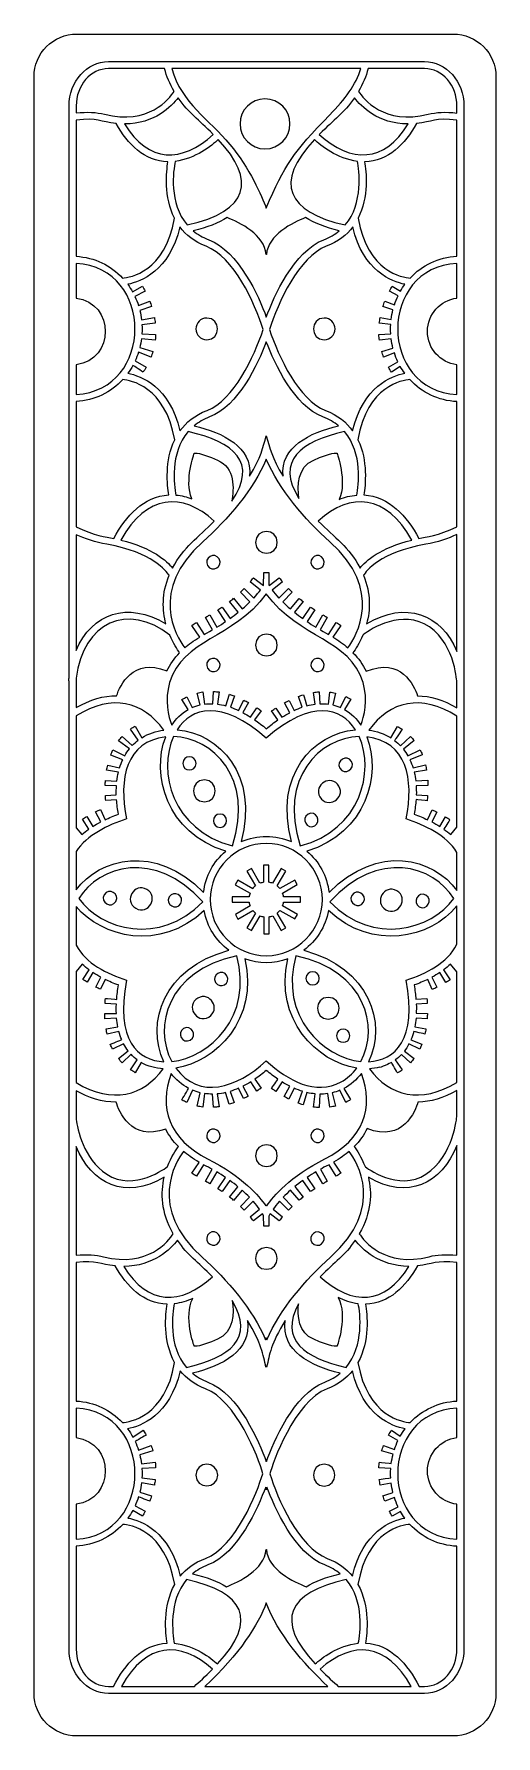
# Model space of a CAD drawing. Header units: inches. Extents: x 187 to 318, y 12 to 494.
import ezdxf

# ---------------------------------------------------------------- set-up
doc = ezdxf.new("R2010")
doc.units = ezdxf.units.IN
doc.header["$MEASUREMENT"] = 0
doc.layers.add('_U+0421_U+043B_U+043E_U+0439 1', color=7, linetype='Continuous')

msp = doc.modelspace()

# ---------------------------------------------------------------- linework, layer by layer
at = {"layer": '_U+0421_U+043B_U+043E_U+0439 1', "color": 1, "lineweight": 9, "true_color": 0xff0000}
for points, knots in [([(305.48, 494.03), (305.48, 494.03), (198.69, 494.03), (198.69, 494.03), (191.99, 494.03), (186.56, 488.6), (186.56, 481.91), (186.56, 481.91), (186.56, 23.76), (186.56, 23.76), (186.56, 17.06), (191.99, 11.63), (198.69, 11.63), (198.69, 11.63), (305.48, 11.63), (305.48, 11.63), (312.17, 11.63), (317.6, 17.06), (317.6, 23.76), (317.6, 23.76), (317.6, 481.91), (317.6, 481.91), (317.6, 488.6), (312.17, 494.03), (305.48, 494.03)], [0, 0, 0, 0, 1, 1, 1, 2, 2, 2, 3, 3, 3, 4, 4, 4, 5, 5, 5, 6, 6, 6, 7, 7, 7, 8, 8, 8, 8]), ([(252.08, 461.47), (248.17, 461.47), (245, 464.64), (245, 468.56), (245, 472.47), (248.17, 475.64), (252.08, 475.64), (256, 475.64), (259.17, 472.47), (259.17, 468.56), (259.17, 464.64), (256, 461.47), (252.08, 461.47)], [0, 0, 0, 0, 1, 1, 1, 2, 2, 2, 3, 3, 3, 4, 4, 4, 4])]:
    msp.add_open_spline(points, degree=3, knots=knots, dxfattribs=at)
at = {"layer": '_U+0421_U+043B_U+043E_U+0439 1', "color": 7, "lineweight": 9, "true_color": 0xffffff}
for points, knots in [([(297.34, 486.24), (297.34, 486.24), (207.7, 486.24), (207.7, 486.24), (201.54, 486.24), (196.52, 480.59), (196.52, 473.66), (196.52, 297.94), (196.56, 312.92), (196.44, 310.72), (196.44, 310.72), (196.52, 310.72), (196.52, 310.72), (196.52, 310.72), (196.52, 36.26), (196.52, 36.26), (196.52, 29.32), (201.54, 23.68), (207.7, 23.68), (207.7, 23.68), (297.34, 23.68), (297.34, 23.68), (303.51, 23.68), (308.52, 29.33), (308.52, 36.26), (308.52, 36.26), (308.52, 473.66), (308.52, 473.66), (308.52, 480.59), (303.51, 486.24), (297.34, 486.24)], [0, 0, 0, 0, 1, 1, 1, 2, 2, 2, 3, 3, 3, 4, 4, 4, 5, 5, 5, 6, 6, 6, 7, 7, 7, 8, 8, 8, 9, 9, 9, 10, 10, 10, 10]), ([(198.52, 473.66), (198.52, 479.49), (202.64, 484.23), (207.7, 484.23), (207.7, 484.23), (223.62, 484.23), (223.62, 484.23), (224.15, 482.03), (225.05, 479.88), (226.3, 477.77), (224.99, 475.75), (219.07, 468.12), (206.53, 471.28), (204.36, 471.87), (201.67, 472), (198.52, 471.67), (198.52, 471.67), (198.52, 473.66), (198.52, 473.66)], [0, 0, 0, 0, 1, 1, 1, 2, 2, 2, 3, 3, 3, 4, 4, 4, 5, 5, 5, 6, 6, 6, 6]), ([(279.22, 484.23), (278.01, 479.67), (274.74, 475.6), (270.43, 471.12), (260.12, 460.42), (257.59, 456.95), (252.46, 444.71), (251.08, 447.98), (247.74, 456.21), (242.08, 462.71), (236.33, 469.89), (228.32, 474.38), (225.69, 484.23), (225.69, 484.23), (279.22, 484.23), (279.22, 484.23)], [0, 0, 0, 0, 1, 1, 1, 2, 2, 2, 3, 3, 3, 4, 4, 4, 5, 5, 5, 5]), ([(306.52, 471.65), (303.31, 472), (300.58, 471.88), (298.4, 471.28), (285.84, 468.12), (279.93, 475.75), (278.61, 477.77), (279.86, 479.87), (280.77, 482.03), (281.3, 484.23), (281.3, 484.23), (297.34, 484.23), (297.34, 484.23), (302.41, 484.23), (306.52, 479.49), (306.52, 473.66), (306.52, 473.66), (306.52, 471.65), (306.52, 471.65), (306.52, 471.65), (306.52, 471.65), (306.52, 471.65)], [0, 0, 0, 0, 1, 1, 1, 2, 2, 2, 3, 3, 3, 4, 4, 4, 5, 5, 5, 6, 6, 6, 7, 7, 7, 7]), ([(212.24, 468.54), (220.77, 468.55), (225.61, 473.55), (227.45, 475.98), (230.64, 471.41), (233.06, 469.99), (237.42, 465.57), (228.49, 457.45), (219.01, 457.42), (212.24, 468.54)], [0, 0, 0, 0, 1, 1, 1, 2, 2, 2, 3, 3, 3, 3]), ([(267.49, 465.57), (271.87, 470), (274.27, 471.41), (277.46, 475.97), (279.3, 473.55), (284.14, 468.56), (292.67, 468.54), (285.95, 457.5), (276.49, 457.38), (267.49, 465.57)], [0, 0, 0, 0, 1, 1, 1, 2, 2, 2, 3, 3, 3, 3]), ([(198.52, 469.66), (204.66, 470.35), (205.35, 469.13), (209.85, 468.67), (213.13, 462.8), (217.84, 457.97), (224.56, 457.83), (224.09, 455.01), (223.35, 447.85), (226.42, 441.81), (223.73, 426.53), (213.73, 425.03), (211.69, 424.88), (208.35, 428.48), (203.73, 430.75), (198.52, 431.03), (198.52, 431.03), (198.52, 469.66), (198.52, 469.66), (198.52, 469.66), (198.52, 469.66), (198.52, 469.66)], [0, 0, 0, 0, 1, 1, 1, 2, 2, 2, 3, 3, 3, 4, 4, 4, 5, 5, 5, 6, 6, 6, 7, 7, 7, 7]), ([(306.52, 431.04), (301.26, 430.79), (296.6, 428.51), (293.23, 424.88), (291.18, 425.03), (281.18, 426.54), (278.49, 441.81), (281.56, 447.85), (280.82, 455.01), (280.35, 457.83), (287.08, 457.97), (291.78, 462.81), (295.06, 468.67), (299.64, 469.14), (300.23, 470.37), (306.52, 469.64), (306.52, 469.64), (306.52, 431.04), (306.52, 431.04)], [0, 0, 0, 0, 1, 1, 1, 2, 2, 2, 3, 3, 3, 4, 4, 4, 5, 5, 5, 6, 6, 6, 6]), ([(226.6, 457.94), (232.32, 458.64), (237.04, 462.48), (238.81, 464.12), (249.65, 452.62), (247.61, 443.78), (230.04, 439.91), (224.73, 446.06), (226.09, 455.39), (226.6, 457.94)], [0, 0, 0, 0, 1, 1, 1, 2, 2, 2, 3, 3, 3, 3]), ([(274.83, 439.92), (258.28, 443.58), (254.6, 451.91), (266.1, 464.12), (267.88, 462.48), (272.59, 458.64), (278.31, 457.94), (278.78, 455.44), (280.08, 446.08), (274.83, 439.92)], [0, 0, 0, 0, 1, 1, 1, 2, 2, 2, 3, 3, 3, 3]), ([(215.25, 401.38), (215.61, 402.17), (215.93, 402.99), (216.2, 403.83), (216.2, 403.83), (219.76, 402.49), (219.76, 402.49), (219.96, 403.01), (220.09, 403.38), (220.29, 404.05), (220.29, 404.05), (216.57, 405.17), (216.57, 405.17), (216.77, 405.99), (216.92, 406.83), (217.03, 407.68), (217.03, 407.68), (220.94, 407.24), (220.94, 407.24), (221.01, 407.84), (221.04, 408.18), (221.07, 408.88), (221.07, 408.88), (217.15, 409.06), (217.15, 409.06), (217.25, 410.64), (217.23, 410.4), (217.16, 411.65), (217.16, 411.65), (220.95, 412.11), (220.95, 412.11), (220.87, 412.8), (220.82, 413.1), (220.71, 413.72), (220.71, 413.72), (217.05, 413.06), (217.05, 413.06), (216.95, 413.96), (216.78, 414.84), (216.58, 415.69), (216.58, 415.69), (219.93, 416.79), (219.93, 416.79), (219.74, 417.35), (219.63, 417.67), (219.39, 418.3), (219.39, 418.3), (216.2, 417.08), (216.2, 417.08), (215.92, 417.96), (215.58, 418.81), (215.2, 419.64), (215.2, 419.64), (218.1, 421.15), (218.1, 421.15), (217.84, 421.65), (217.65, 422), (217.33, 422.55), (217.33, 422.55), (214.54, 420.93), (214.54, 420.93), (214.12, 421.69), (213.66, 422.41), (213.15, 423.09), (216.82, 423.81), (224.96, 426.82), (227.95, 439.35), (229.65, 437.09), (232.05, 435.14), (235.43, 433.86), (243.13, 430.94), (249.22, 417.85), (251.57, 410.24), (248.99, 402.6), (243.27, 390.24), (235.67, 387.36), (232.14, 386.02), (229.68, 383.96), (227.97, 381.58), (225.02, 394.18), (216.87, 397.18), (213.21, 397.88), (213.72, 398.59), (214.19, 399.33), (214.62, 400.11), (214.78, 400), (217.34, 398.3), (217.51, 398.19), (217.88, 398.75), (218.03, 398.99), (218.37, 399.57), (218.37, 399.57), (215.25, 401.38), (215.25, 401.38)], [0, 0, 0, 0, 1, 1, 1, 2, 2, 2, 3, 3, 3, 4, 4, 4, 5, 5, 5, 6, 6, 6, 7, 7, 7, 8, 8, 8, 9, 9, 9, 10, 10, 10, 11, 11, 11, 12, 12, 12, 13, 13, 13, 14, 14, 14, 15, 15, 15, 16, 16, 16, 17, 17, 17, 18, 18, 18, 19, 19, 19, 20, 20, 20, 21, 21, 21, 22, 22, 22, 23, 23, 23, 24, 24, 24, 25, 25, 25, 26, 26, 26, 27, 27, 27, 28, 28, 28, 29, 29, 29, 30, 30, 30, 31, 31, 31, 31]), ([(236.14, 435.73), (234.4, 436.39), (232.95, 437.25), (231.74, 438.24), (235.69, 439.21), (238.9, 440.46), (241.37, 441.99), (244.97, 440.57), (251.92, 437.12), (252.43, 431.57), (252.43, 431.57), (252.47, 431.57), (252.47, 431.57), (252.98, 437.12), (259.94, 440.57), (263.54, 441.99), (266.01, 440.47), (269.21, 439.21), (273.15, 438.25), (271.95, 437.25), (270.51, 436.39), (268.77, 435.73), (260.25, 432.5), (254.6, 419.57), (252.46, 413.82), (250.31, 419.57), (244.66, 432.5), (236.14, 435.73)], [0, 0, 0, 0, 1, 1, 1, 2, 2, 2, 3, 3, 3, 4, 4, 4, 5, 5, 5, 6, 6, 6, 7, 7, 7, 8, 8, 8, 9, 9, 9, 9]), ([(289.82, 419.87), (289.42, 419.03), (289.07, 418.16), (288.78, 417.26), (288.78, 417.26), (286.07, 418.3), (286.07, 418.3), (285.88, 417.79), (285.7, 417.31), (285.53, 416.79), (285.53, 416.79), (288.38, 415.86), (288.38, 415.86), (288.16, 414.98), (287.99, 414.08), (287.88, 413.15), (287.88, 413.15), (284.75, 413.71), (284.75, 413.71), (284.63, 413.05), (284.58, 412.66), (284.51, 412.1), (284.51, 412.1), (287.76, 411.72), (287.76, 411.72), (287.69, 410.47), (287.66, 410.63), (287.76, 409.03), (287.76, 409.03), (284.39, 408.88), (284.39, 408.88), (284.43, 408.09), (284.45, 407.85), (284.52, 407.24), (284.52, 407.24), (287.9, 407.62), (287.9, 407.62), (288.01, 406.73), (288.17, 405.86), (288.39, 405.01), (288.39, 405.01), (285.18, 404.05), (285.18, 404.05), (285.34, 403.49), (285.5, 403.01), (285.7, 402.49), (285.7, 402.49), (288.78, 403.64), (288.78, 403.64), (289.06, 402.78), (289.39, 401.94), (289.78, 401.13), (289.78, 401.13), (287.09, 399.57), (287.09, 399.57), (287.38, 399.08), (287.55, 398.8), (287.96, 398.18), (287.96, 398.18), (290.45, 399.84), (290.45, 399.84), (290.83, 399.16), (291.25, 398.51), (291.71, 397.88), (288.04, 397.17), (279.9, 394.18), (276.94, 381.58), (275.23, 383.96), (272.77, 386.02), (269.24, 387.36), (261.63, 390.24), (255.91, 402.63), (253.34, 410.24), (255.71, 417.9), (261.8, 430.95), (269.48, 433.86), (272.86, 435.14), (275.27, 437.09), (276.96, 439.34), (279.95, 426.82), (288.09, 423.81), (291.76, 423.09), (291.31, 422.48), (290.89, 421.84), (290.51, 421.17), (290.51, 421.17), (288.12, 422.55), (288.12, 422.55), (287.84, 422.06), (287.67, 421.76), (287.36, 421.15), (287.36, 421.15), (289.82, 419.87), (289.82, 419.87)], [0, 0, 0, 0, 1, 1, 1, 2, 2, 2, 3, 3, 3, 4, 4, 4, 5, 5, 5, 6, 6, 6, 7, 7, 7, 8, 8, 8, 9, 9, 9, 10, 10, 10, 11, 11, 11, 12, 12, 12, 13, 13, 13, 14, 14, 14, 15, 15, 15, 16, 16, 16, 17, 17, 17, 18, 18, 18, 19, 19, 19, 20, 20, 20, 21, 21, 21, 22, 22, 22, 23, 23, 23, 24, 24, 24, 25, 25, 25, 26, 26, 26, 27, 27, 27, 28, 28, 28, 29, 29, 29, 30, 30, 30, 31, 31, 31, 31]), ([(198.52, 400.28), (209.54, 401.7), (209.53, 417.76), (198.52, 419.18), (198.52, 419.18), (198.52, 429.03), (198.52, 429.03), (220.77, 427.75), (220.73, 393.14), (198.52, 391.86), (198.52, 391.86), (198.52, 400.28), (198.52, 400.28)], [0, 0, 0, 0, 1, 1, 1, 2, 2, 2, 3, 3, 3, 4, 4, 4, 4]), ([(306.52, 419.19), (301.81, 418.6), (298.16, 414.6), (298.16, 409.73), (298.16, 404.86), (301.81, 400.85), (306.52, 400.27), (306.52, 400.27), (306.52, 391.85), (306.52, 391.85), (284.14, 392.99), (284.12, 427.91), (306.52, 429.04), (306.52, 429.04), (306.52, 419.19), (306.52, 419.19)], [0, 0, 0, 0, 1, 1, 1, 2, 2, 2, 3, 3, 3, 4, 4, 4, 5, 5, 5, 5]), ([(232.47, 410.45), (232.47, 412.15), (233.85, 413.54), (235.56, 413.54), (239.65, 413.54), (239.65, 407.35), (235.56, 407.35), (233.85, 407.35), (232.47, 408.74), (232.47, 410.45)], [0, 0, 0, 0, 1, 1, 1, 2, 2, 2, 3, 3, 3, 3]), ([(271.96, 410.45), (271.96, 408.74), (270.58, 407.35), (268.87, 407.35), (264.77, 407.35), (264.78, 413.54), (268.87, 413.54), (270.58, 413.54), (271.96, 412.16), (271.96, 410.45)], [0, 0, 0, 0, 1, 1, 1, 2, 2, 2, 3, 3, 3, 3]), ([(257.21, 368.67), (254.01, 373.99), (253.45, 376.69), (252.46, 380.15), (251.53, 376.94), (250.98, 374.12), (247.7, 368.67), (248.56, 377.01), (240.14, 381.02), (232, 383), (233.2, 383.98), (234.65, 384.83), (236.38, 385.49), (244.53, 388.58), (250.05, 400.48), (252.46, 406.78), (254.87, 400.48), (260.38, 388.58), (268.53, 385.49), (270.27, 384.83), (271.71, 383.98), (272.91, 383), (264.77, 381.02), (256.36, 377.01), (257.21, 368.67)], [0, 0, 0, 0, 1, 1, 1, 2, 2, 2, 3, 3, 3, 4, 4, 4, 5, 5, 5, 6, 6, 6, 7, 7, 7, 8, 8, 8, 8]), ([(198.52, 389.86), (203.76, 390.14), (208.4, 392.45), (211.74, 396.08), (213.76, 395.92), (223.84, 394.33), (226.46, 379.02), (223.62, 373.07), (224.34, 366.15), (224.8, 363.39), (217.64, 363.01), (212.64, 357.41), (209.17, 351.07), (206.87, 351.54), (203.84, 351.79), (198.52, 354.31), (198.52, 354.31), (198.52, 389.86), (198.52, 389.86), (198.52, 389.86), (198.52, 389.86), (198.52, 389.86)], [0, 0, 0, 0, 1, 1, 1, 2, 2, 2, 3, 3, 3, 4, 4, 4, 5, 5, 5, 6, 6, 6, 7, 7, 7, 7]), ([(306.52, 354.37), (301.06, 351.76), (297.82, 351.5), (295.74, 351.07), (292.3, 357.35), (287.3, 363.01), (280.12, 363.39), (280.57, 366.15), (281.3, 373.07), (278.45, 379.02), (281.09, 394.48), (291.11, 395.95), (293.17, 396.08), (296.54, 392.42), (301.23, 390.11), (306.52, 389.85), (306.52, 389.85), (306.52, 354.37), (306.52, 354.37), (306.52, 354.37), (306.52, 354.37), (306.52, 354.37)], [0, 0, 0, 0, 1, 1, 1, 2, 2, 2, 3, 3, 3, 4, 4, 4, 5, 5, 5, 6, 6, 6, 7, 7, 7, 7]), ([(230.29, 381.33), (243.3, 378.49), (250.2, 372.51), (242.67, 361.65), (243.3, 365.09), (243.62, 371.15), (238.62, 373.25), (233.75, 375.5), (232, 375.25), (232, 375.25), (232, 375.25), (229.2, 367.45), (231.29, 362.33), (229.91, 362.85), (228.4, 363.22), (226.82, 363.35), (226.31, 366), (225.01, 375.23), (230.29, 381.33)], [0, 0, 0, 0, 1, 1, 1, 2, 2, 2, 3, 3, 3, 4, 4, 4, 5, 5, 5, 6, 6, 6, 6]), ([(278.09, 363.35), (276.33, 363.2), (274.67, 362.75), (273.16, 362.14), (275.39, 367.26), (272.52, 375.25), (272.52, 375.25), (272.52, 375.25), (270.77, 375.5), (265.89, 373.25), (261.26, 371.3), (261.2, 365.94), (261.72, 362.42), (254.94, 373.02), (262.28, 378.63), (274.62, 381.33), (279.91, 375.23), (278.61, 365.99), (278.09, 363.35)], [0, 0, 0, 0, 1, 1, 1, 2, 2, 2, 3, 3, 3, 4, 4, 4, 5, 5, 5, 6, 6, 6, 6]), ([(271.35, 323.11), (271.35, 323.11), (273.57, 326.41), (273.57, 326.41), (273.14, 326.7), (272.72, 326.98), (272.27, 327.26), (272.27, 327.26), (270.14, 323.82), (270.14, 323.82), (268.79, 324.55), (268.07, 324.97), (267.77, 325.14), (267.77, 325.14), (269.73, 328.69), (269.73, 328.69), (269.05, 329.07), (269.05, 329.07), (268.49, 329.39), (268.49, 329.39), (266.47, 325.92), (266.47, 325.92), (265.6, 326.45), (264.77, 326.97), (264.01, 327.48), (264.01, 327.48), (266.2, 330.81), (266.2, 330.81), (265.85, 331.04), (265.51, 331.26), (265.02, 331.6), (265.02, 331.6), (262.77, 328.35), (262.77, 328.35), (261.93, 328.95), (261.15, 329.54), (260.44, 330.12), (260.44, 330.12), (262.87, 333.19), (262.87, 333.19), (262.42, 333.54), (262.23, 333.69), (261.77, 334.08), (261.77, 334.08), (259.27, 331.09), (259.27, 331.09), (258.46, 331.78), (257.74, 332.45), (257.11, 333.07), (257.11, 333.07), (259.77, 335.85), (259.77, 335.85), (259.39, 336.22), (259.16, 336.45), (258.77, 336.84), (258.77, 336.84), (256.05, 334.16), (256.05, 334.16), (255.23, 335.05), (254.6, 335.81), (254.16, 336.41), (254.16, 336.41), (257, 338.79), (257, 338.79), (256.66, 339.19), (256.46, 339.43), (256.12, 339.87), (256.12, 339.87), (253.3, 337.68), (253.3, 337.68), (253.3, 337.68), (253.18, 337.88), (253.18, 337.88), (253.18, 337.88), (253.17, 341.39), (253.17, 341.39), (252.52, 341.39), (252.29, 341.4), (251.78, 341.41), (251.78, 341.41), (251.65, 337.75), (251.65, 337.75), (251.65, 337.75), (251.62, 337.7), (251.62, 337.7), (251.62, 337.7), (248.8, 339.89), (248.8, 339.89), (248.5, 339.5), (248.22, 339.16), (247.92, 338.8), (247.92, 338.8), (250.76, 336.44), (250.76, 336.44), (250.32, 335.84), (249.69, 335.07), (248.87, 334.18), (248.87, 334.18), (246.15, 336.86), (246.15, 336.86), (245.68, 336.38), (245.64, 336.34), (245.15, 335.87), (245.15, 335.87), (247.81, 333.08), (247.81, 333.08), (247.18, 332.46), (246.46, 331.8), (245.65, 331.1), (245.65, 331.1), (243.16, 334.09), (243.16, 334.09), (242.84, 333.82), (242.52, 333.57), (242.06, 333.2), (242.06, 333.2), (244.48, 330.13), (244.48, 330.13), (243.77, 329.55), (243, 328.97), (242.16, 328.36), (242.16, 328.36), (239.9, 331.61), (239.9, 331.61), (239.34, 331.22), (239.19, 331.12), (238.72, 330.81), (238.72, 330.81), (240.91, 327.49), (240.91, 327.49), (240.15, 326.98), (239.32, 326.45), (238.46, 325.93), (238.46, 325.93), (236.44, 329.4), (236.44, 329.4), (235.89, 329.08), (235.77, 329.01), (235.19, 328.69), (235.19, 328.69), (237.16, 325.15), (237.16, 325.15), (236.85, 324.97), (236.12, 324.55), (234.79, 323.82), (234.79, 323.82), (232.66, 327.26), (232.66, 327.26), (232.17, 326.96), (231.86, 326.76), (231.35, 326.41), (231.35, 326.41), (233.58, 323.12), (233.58, 323.12), (231.87, 322.1), (230.34, 320.95), (229.31, 320.05), (226.87, 323.35), (219.02, 336.34), (234.42, 350.1), (241.44, 356.36), (248.8, 364.82), (252.45, 373.58), (256.1, 364.85), (263.35, 356.47), (270.48, 350.1), (285.85, 336.37), (278.03, 323.37), (275.59, 320.05), (274.3, 321.19), (272.83, 322.23), (271.35, 323.11)], [0, 0, 0, 0, 1, 1, 1, 2, 2, 2, 3, 3, 3, 4, 4, 4, 5, 5, 5, 6, 6, 6, 7, 7, 7, 8, 8, 8, 9, 9, 9, 10, 10, 10, 11, 11, 11, 12, 12, 12, 13, 13, 13, 14, 14, 14, 15, 15, 15, 16, 16, 16, 17, 17, 17, 18, 18, 18, 19, 19, 19, 20, 20, 20, 21, 21, 21, 22, 22, 22, 23, 23, 23, 24, 24, 24, 25, 25, 25, 26, 26, 26, 27, 27, 27, 28, 28, 28, 29, 29, 29, 30, 30, 30, 31, 31, 31, 32, 32, 32, 33, 33, 33, 34, 34, 34, 35, 35, 35, 36, 36, 36, 37, 37, 37, 38, 38, 38, 39, 39, 39, 40, 40, 40, 41, 41, 41, 42, 42, 42, 43, 43, 43, 44, 44, 44, 45, 45, 45, 46, 46, 46, 47, 47, 47, 48, 48, 48, 49, 49, 49, 50, 50, 50, 51, 51, 51, 52, 52, 52, 53, 53, 53, 54, 54, 54, 55, 55, 55, 56, 56, 56, 57, 57, 57, 57]), ([(237.71, 356), (233.03, 351.21), (229.06, 348.68), (225.87, 342.67), (224.22, 344.71), (220.15, 348.4), (211.2, 350.61), (218.53, 363.61), (228.54, 364.28), (237.71, 356)], [0, 0, 0, 0, 1, 1, 1, 2, 2, 2, 3, 3, 3, 3]), ([(279.05, 342.67), (275.86, 348.68), (271.89, 351.21), (267.21, 356), (276.41, 364.31), (286.4, 363.57), (293.71, 350.61), (284.76, 348.4), (280.69, 344.71), (279.05, 342.67)], [0, 0, 0, 0, 1, 1, 1, 2, 2, 2, 3, 3, 3, 3]), ([(255.57, 349.94), (255.57, 345.85), (249.38, 345.85), (249.38, 349.94), (249.38, 354.03), (255.57, 354.03), (255.57, 349.94)], [0, 0, 0, 0, 1, 1, 1, 2, 2, 2, 2]), ([(306.52, 319), (302.17, 329.7), (291.93, 333.51), (280.92, 326.85), (281.94, 330.66), (282.17, 335.43), (280.03, 340.61), (280.77, 341.83), (284.7, 347.14), (297.67, 349.4), (300.96, 349.91), (304.11, 351.08), (306.52, 352.17), (306.52, 352.17), (306.52, 319), (306.52, 319), (306.52, 319), (306.52, 319), (306.52, 319)], [0, 0, 0, 0, 1, 1, 1, 2, 2, 2, 3, 3, 3, 4, 4, 4, 5, 5, 5, 6, 6, 6, 6]), ([(198.52, 352.11), (200.92, 351.04), (204, 349.9), (207.23, 349.4), (220.09, 347.16), (224.12, 341.83), (224.89, 340.61), (222.74, 335.43), (222.98, 330.66), (223.99, 326.85), (213.14, 333.42), (202.95, 329.82), (198.52, 319.31), (198.52, 319.31), (198.52, 352.11), (198.52, 352.11)], [0, 0, 0, 0, 1, 1, 1, 2, 2, 2, 3, 3, 3, 4, 4, 4, 5, 5, 5, 5]), ([(239.08, 345.26), (240.32, 343.11), (237.06, 341.23), (235.81, 343.38), (234.57, 345.54), (237.83, 347.42), (239.08, 345.26)], [0, 0, 0, 0, 1, 1, 1, 2, 2, 2, 2]), ([(268.62, 345.26), (269.86, 343.11), (266.6, 341.22), (265.35, 343.38), (264.11, 345.54), (267.37, 347.42), (268.62, 345.26)], [0, 0, 0, 0, 1, 1, 1, 2, 2, 2, 2]), ([(198.52, 311.47), (200.47, 327.38), (213.19, 332.94), (225.07, 323.69), (226.06, 321.34), (227.2, 319.59), (227.87, 318.68), (226.34, 317.1), (225.13, 315.39), (224.23, 313.55), (214.55, 317.34), (210.95, 309.35), (209.99, 306.45), (206.31, 306.52), (202.48, 305.4), (198.52, 303.1), (198.52, 303.1), (198.52, 311.47), (198.52, 311.47)], [0, 0, 0, 0, 1, 1, 1, 2, 2, 2, 3, 3, 3, 4, 4, 4, 5, 5, 5, 6, 6, 6, 6]), ([(279.28, 298.12), (278.09, 299.92), (276.58, 301.45), (274.68, 302.54), (274.68, 302.54), (276.43, 305.48), (276.43, 305.48), (275.91, 305.8), (275.51, 306), (275.02, 306.24), (275.02, 306.24), (273.54, 303.13), (273.54, 303.13), (272.9, 303.42), (272.16, 303.68), (271.32, 303.87), (271.32, 303.87), (272.06, 307.25), (272.06, 307.25), (271.35, 307.4), (271.04, 307.45), (270.49, 307.52), (270.49, 307.52), (270.05, 304.1), (270.05, 304.1), (269.32, 304.2), (268.53, 304.24), (267.68, 304.21), (267.68, 304.21), (267.41, 307.59), (267.41, 307.59), (266.79, 307.54), (266.38, 307.49), (265.87, 307.41), (265.87, 307.41), (266.36, 304.1), (266.36, 304.1), (265.6, 304), (264.79, 303.85), (263.95, 303.62), (263.89, 303.8), (263.04, 306.56), (262.98, 306.74), (262.33, 306.54), (262.09, 306.46), (261.54, 306.26), (261.54, 306.26), (262.66, 303.23), (262.66, 303.23), (261.91, 302.97), (261.12, 302.66), (260.32, 302.28), (260.32, 302.28), (258.9, 305.12), (258.9, 305.12), (258.34, 304.84), (258.1, 304.71), (257.59, 304.43), (257.59, 304.43), (259.09, 301.67), (259.09, 301.67), (258.37, 301.29), (257.63, 300.86), (256.87, 300.38), (256.87, 300.38), (255.17, 302.99), (255.17, 302.99), (254.62, 302.63), (254.46, 302.52), (253.96, 302.18), (253.96, 302.18), (255.72, 299.61), (255.72, 299.61), (254.67, 298.89), (253.58, 298.06), (252.46, 297.12), (251.32, 298.07), (250.22, 298.91), (249.15, 299.64), (249.15, 299.64), (251.01, 302.23), (251.01, 302.23), (250.39, 302.67), (250.37, 302.69), (249.8, 303.07), (249.8, 303.07), (248, 300.4), (248, 300.4), (247.25, 300.88), (246.51, 301.31), (245.8, 301.69), (245.8, 301.69), (247.39, 304.55), (247.39, 304.55), (246.83, 304.87), (246.57, 305), (246.07, 305.25), (246.07, 305.25), (244.58, 302.29), (244.58, 302.29), (243.78, 302.66), (243, 302.97), (242.26, 303.23), (242.26, 303.23), (243.42, 306.41), (243.42, 306.41), (242.77, 306.65), (242.55, 306.72), (241.97, 306.9), (241.97, 306.9), (240.98, 303.62), (240.98, 303.62), (240.14, 303.84), (239.35, 304), (238.59, 304.09), (238.59, 304.09), (239.06, 307.54), (239.06, 307.54), (238.49, 307.61), (238.1, 307.65), (237.49, 307.69), (237.49, 307.69), (237.29, 304.2), (237.29, 304.2), (236.45, 304.24), (235.66, 304.2), (234.93, 304.11), (234.93, 304.11), (234.42, 307.55), (234.42, 307.55), (233.77, 307.46), (233.4, 307.38), (232.85, 307.25), (232.85, 307.25), (233.66, 303.89), (233.66, 303.89), (232.82, 303.69), (232.07, 303.44), (231.42, 303.15), (231.42, 303.15), (229.92, 306.19), (229.92, 306.19), (229.39, 305.93), (229.07, 305.75), (228.53, 305.43), (228.53, 305.43), (230.26, 302.56), (230.26, 302.56), (228.36, 301.47), (226.83, 299.94), (225.63, 298.12), (224.73, 300.55), (223.53, 305.22), (225.02, 310.19), (228.77, 322.66), (242.87, 322.33), (252.46, 335.36), (262.03, 322.35), (276.12, 322.66), (279.89, 310.21), (281.39, 305.25), (280.18, 300.56), (279.28, 298.12)], [0, 0, 0, 0, 1, 1, 1, 2, 2, 2, 3, 3, 3, 4, 4, 4, 5, 5, 5, 6, 6, 6, 7, 7, 7, 8, 8, 8, 9, 9, 9, 10, 10, 10, 11, 11, 11, 12, 12, 12, 13, 13, 13, 14, 14, 14, 15, 15, 15, 16, 16, 16, 17, 17, 17, 18, 18, 18, 19, 19, 19, 20, 20, 20, 21, 21, 21, 22, 22, 22, 23, 23, 23, 24, 24, 24, 25, 25, 25, 26, 26, 26, 27, 27, 27, 28, 28, 28, 29, 29, 29, 30, 30, 30, 31, 31, 31, 32, 32, 32, 33, 33, 33, 34, 34, 34, 35, 35, 35, 36, 36, 36, 37, 37, 37, 38, 38, 38, 39, 39, 39, 40, 40, 40, 41, 41, 41, 42, 42, 42, 43, 43, 43, 44, 44, 44, 45, 45, 45, 46, 46, 46, 47, 47, 47, 48, 48, 48, 49, 49, 49, 50, 50, 50, 51, 51, 51, 52, 52, 52, 53, 53, 53, 54, 54, 54, 54]), ([(306.52, 303.03), (302.67, 305.29), (298.93, 306.44), (295.35, 306.46), (294.38, 309.39), (290.69, 317.52), (280.76, 313.4), (279.85, 315.3), (278.61, 317.06), (277.04, 318.68), (277.71, 319.59), (278.86, 321.34), (279.85, 323.69), (280.92, 324.53), (289.4, 330.79), (297.27, 326.84), (305.72, 322.61), (306.47, 310.74), (306.48, 310.62), (306.48, 310.62), (306.52, 310.62), (306.52, 310.62), (306.52, 310.62), (306.52, 303.03), (306.52, 303.03)], [0, 0, 0, 0, 1, 1, 1, 2, 2, 2, 3, 3, 3, 4, 4, 4, 5, 5, 5, 6, 6, 6, 7, 7, 7, 8, 8, 8, 8]), ([(255.57, 320.83), (255.57, 316.74), (249.38, 316.74), (249.38, 320.83), (249.38, 324.93), (255.57, 324.92), (255.57, 320.83)], [0, 0, 0, 0, 1, 1, 1, 2, 2, 2, 2]), ([(239.08, 316.13), (240.32, 313.98), (237.06, 312.09), (235.81, 314.25), (234.57, 316.41), (237.83, 318.29), (239.08, 316.13)], [0, 0, 0, 0, 1, 1, 1, 2, 2, 2, 2]), ([(268.62, 316.13), (269.86, 313.98), (266.6, 312.09), (265.35, 314.25), (264.11, 316.41), (267.37, 318.29), (268.62, 316.13)], [0, 0, 0, 0, 1, 1, 1, 2, 2, 2, 2]), ([(198.52, 300.75), (208.7, 307.17), (217.49, 304.81), (223.35, 296.75), (221.23, 296.47), (219.03, 295.74), (217.13, 294.56), (217.13, 294.56), (215.28, 297.86), (215.28, 297.86), (214.7, 297.54), (214.42, 297.36), (213.91, 297.01), (213.91, 297.01), (216.1, 293.85), (216.1, 293.85), (215.5, 293.39), (214.95, 292.88), (214.43, 292.34), (214.43, 292.34), (211.56, 294.96), (211.56, 294.96), (211.16, 294.52), (210.94, 294.27), (210.54, 293.73), (210.54, 293.73), (213.61, 291.4), (213.61, 291.4), (213.14, 290.8), (212.71, 290.17), (212.32, 289.49), (212.32, 289.49), (208.94, 291.1), (208.94, 291.1), (208.66, 290.5), (208.53, 290.21), (208.32, 289.68), (208.32, 289.68), (211.73, 288.34), (211.73, 288.34), (211.39, 287.62), (211.09, 286.86), (210.85, 286.07), (210.85, 286.07), (207.46, 286.84), (207.46, 286.84), (207.32, 286.22), (207.26, 285.93), (207.16, 285.35), (207.16, 285.35), (210.5, 284.78), (210.5, 284.78), (210.31, 283.98), (210.18, 283.15), (210.08, 282.3), (210.08, 282.3), (206.83, 282.5), (206.83, 282.5), (206.79, 281.94), (206.78, 281.6), (206.76, 281.01), (206.76, 281.01), (209.96, 280.93), (209.96, 280.93), (209.9, 280.1), (209.88, 279.25), (209.91, 278.37), (209.91, 278.37), (206.8, 278.21), (206.8, 278.21), (206.83, 277.61), (206.85, 277.31), (206.9, 276.75), (206.9, 276.75), (209.99, 276.99), (209.99, 276.99), (210.09, 275.67), (210.26, 274.31), (210.52, 272.91), (209.16, 272.41), (207.9, 271.87), (206.7, 271.3), (206.7, 271.3), (205.38, 274.22), (205.38, 274.22), (204.98, 274.04), (204.48, 273.81), (204.05, 273.59), (204.05, 273.59), (205.47, 270.7), (205.47, 270.7), (204.69, 270.29), (203.95, 269.86), (203.25, 269.42), (203.25, 269.42), (201.56, 272.25), (201.56, 272.25), (201.04, 271.94), (200.74, 271.74), (200.29, 271.45), (200.29, 271.45), (202.11, 268.68), (202.11, 268.68), (201.41, 268.18), (200.75, 267.67), (200.14, 267.14), (200.14, 267.14), (198.52, 269.08), (198.52, 269.08), (198.52, 269.08), (198.52, 300.75), (198.52, 300.75), (198.52, 300.75), (198.52, 300.75), (198.52, 300.75)], [0, 0, 0, 0, 1, 1, 1, 2, 2, 2, 3, 3, 3, 4, 4, 4, 5, 5, 5, 6, 6, 6, 7, 7, 7, 8, 8, 8, 9, 9, 9, 10, 10, 10, 11, 11, 11, 12, 12, 12, 13, 13, 13, 14, 14, 14, 15, 15, 15, 16, 16, 16, 17, 17, 17, 18, 18, 18, 19, 19, 19, 20, 20, 20, 21, 21, 21, 22, 22, 22, 23, 23, 23, 24, 24, 24, 25, 25, 25, 26, 26, 26, 27, 27, 27, 28, 28, 28, 29, 29, 29, 30, 30, 30, 31, 31, 31, 32, 32, 32, 33, 33, 33, 34, 34, 34, 35, 35, 35, 36, 36, 36, 37, 37, 37, 38, 38, 38, 38]), ([(259.61, 265.12), (255.04, 267.11), (249.88, 267.12), (245.31, 265.12), (250.46, 284.07), (238.99, 295.86), (227.16, 296.83), (231.22, 303.17), (239.54, 305.69), (252.46, 294.48), (265.35, 305.67), (273.69, 303.18), (277.76, 296.83), (265.8, 295.85), (254.48, 283.95), (259.61, 265.12)], [0, 0, 0, 0, 1, 1, 1, 2, 2, 2, 3, 3, 3, 4, 4, 4, 5, 5, 5, 5]), ([(306.52, 269.23), (306.52, 269.23), (304.77, 267.14), (304.77, 267.14), (304.16, 267.67), (303.49, 268.19), (302.78, 268.69), (302.89, 268.85), (304.42, 271.17), (304.53, 271.33), (304.05, 271.65), (303.74, 271.84), (303.28, 272.13), (303.28, 272.13), (301.63, 269.44), (301.63, 269.44), (300.93, 269.88), (300.19, 270.31), (299.41, 270.72), (299.41, 270.72), (300.83, 273.5), (300.83, 273.5), (300.37, 273.73), (300.03, 273.9), (299.51, 274.14), (299.51, 274.14), (298.17, 271.32), (298.17, 271.32), (296.98, 271.88), (295.74, 272.42), (294.39, 272.91), (294.66, 274.33), (294.83, 275.7), (294.93, 277.03), (295.13, 277.01), (297.9, 276.74), (298.09, 276.72), (298.14, 277.27), (298.18, 277.61), (298.21, 278.19), (298.21, 278.19), (295, 278.41), (295, 278.41), (295.03, 279.28), (295.01, 280.13), (294.95, 280.96), (294.95, 280.96), (298.29, 281.01), (298.29, 281.01), (298.28, 281.61), (298.27, 281.99), (298.24, 282.51), (298.24, 282.51), (294.83, 282.32), (294.83, 282.32), (294.73, 283.16), (294.6, 283.99), (294.41, 284.77), (294.41, 284.77), (297.91, 285.38), (297.91, 285.38), (297.8, 286.03), (297.73, 286.37), (297.61, 286.88), (297.61, 286.88), (294.07, 286.06), (294.07, 286.06), (293.83, 286.84), (293.54, 287.58), (293.21, 288.29), (293.21, 288.29), (296.71, 289.73), (296.71, 289.73), (296.43, 290.4), (296.3, 290.67), (296.05, 291.16), (296.05, 291.16), (292.62, 289.43), (292.62, 289.43), (292.25, 290.1), (291.82, 290.74), (291.36, 291.33), (291.36, 291.33), (294.4, 293.76), (294.4, 293.76), (294.01, 294.25), (293.77, 294.52), (293.35, 294.96), (293.35, 294.96), (290.54, 292.28), (290.54, 292.28), (290.02, 292.83), (289.47, 293.35), (288.86, 293.81), (288.97, 293.97), (290.86, 296.8), (290.97, 296.96), (290.48, 297.29), (290.21, 297.46), (289.62, 297.79), (289.62, 297.79), (287.81, 294.54), (287.81, 294.54), (285.92, 295.73), (283.7, 296.47), (281.57, 296.75), (287.52, 304.94), (296.39, 307.12), (306.52, 300.67), (306.52, 300.67), (306.52, 269.23), (306.52, 269.23), (306.52, 269.23), (306.52, 269.23), (306.52, 269.23)], [0, 0, 0, 0, 1, 1, 1, 2, 2, 2, 3, 3, 3, 4, 4, 4, 5, 5, 5, 6, 6, 6, 7, 7, 7, 8, 8, 8, 9, 9, 9, 10, 10, 10, 11, 11, 11, 12, 12, 12, 13, 13, 13, 14, 14, 14, 15, 15, 15, 16, 16, 16, 17, 17, 17, 18, 18, 18, 19, 19, 19, 20, 20, 20, 21, 21, 21, 22, 22, 22, 23, 23, 23, 24, 24, 24, 25, 25, 25, 26, 26, 26, 27, 27, 27, 28, 28, 28, 29, 29, 29, 30, 30, 30, 31, 31, 31, 32, 32, 32, 33, 33, 33, 34, 34, 34, 35, 35, 35, 36, 36, 36, 37, 37, 37, 38, 38, 38, 38]), ([(198.52, 262.29), (201.58, 267.04), (207.5, 269.76), (212.83, 271.6), (210.45, 282.91), (212.75, 293.57), (223.91, 294.81), (219.79, 284.31), (223.96, 267.58), (240.94, 262.4), (237.52, 259.52), (235.19, 255.39), (234.67, 250.71), (220.83, 264.7), (205.22, 260.44), (198.52, 251.44), (198.52, 251.44), (198.52, 262.29), (198.52, 262.29)], [0, 0, 0, 0, 1, 1, 1, 2, 2, 2, 3, 3, 3, 4, 4, 4, 5, 5, 5, 6, 6, 6, 6]), ([(242.87, 263.95), (225.6, 268.35), (221.69, 285.17), (226.11, 294.9), (237.12, 294.59), (249.12, 283.32), (242.87, 263.95)], [0, 0, 0, 0, 1, 1, 1, 2, 2, 2, 2]), ([(262.05, 263.95), (255.8, 283.29), (267.76, 294.59), (278.8, 294.9), (283.21, 285.19), (279.34, 268.36), (262.05, 263.95)], [0, 0, 0, 0, 1, 1, 1, 2, 2, 2, 2]), ([(306.52, 251.27), (299.9, 260.39), (284.17, 264.8), (270.24, 250.71), (269.72, 255.39), (267.39, 259.52), (263.97, 262.4), (280.95, 267.58), (285.12, 284.31), (281, 294.81), (292.22, 293.56), (294.46, 282.87), (292.08, 271.6), (297.45, 269.74), (303.51, 266.97), (306.52, 262.09), (306.52, 262.09), (306.52, 251.27), (306.52, 251.27), (306.52, 251.27), (306.52, 251.27), (306.52, 251.27)], [0, 0, 0, 0, 1, 1, 1, 2, 2, 2, 3, 3, 3, 4, 4, 4, 5, 5, 5, 6, 6, 6, 7, 7, 7, 7]), ([(228.76, 287.3), (228.76, 289.79), (232.53, 289.79), (232.53, 287.3), (232.53, 284.81), (228.76, 284.81), (228.76, 287.3)], [0, 0, 0, 0, 1, 1, 1, 2, 2, 2, 2]), ([(273.34, 285.96), (272.1, 288.11), (275.36, 290), (276.61, 287.84), (277.85, 285.68), (274.59, 283.8), (273.34, 285.96)], [0, 0, 0, 0, 1, 1, 1, 2, 2, 2, 2]), ([(234.89, 282.61), (238.99, 282.61), (238.98, 276.42), (234.89, 276.42), (230.8, 276.42), (230.8, 282.61), (234.89, 282.61)], [0, 0, 0, 0, 1, 1, 1, 2, 2, 2, 2]), ([(273.04, 280.87), (275.08, 277.33), (269.72, 274.24), (267.68, 277.78), (265.63, 281.32), (270.99, 284.42), (273.04, 280.87)], [0, 0, 0, 0, 1, 1, 1, 2, 2, 2, 2]), ([(239.33, 272.94), (241.82, 272.94), (241.82, 269.17), (239.33, 269.17), (236.84, 269.17), (236.84, 272.94), (239.33, 272.94)], [0, 0, 0, 0, 1, 1, 1, 2, 2, 2, 2]), ([(266.19, 269.62), (264.03, 268.37), (262.15, 271.64), (264.3, 272.88), (266.46, 274.13), (268.34, 270.86), (266.19, 269.62)], [0, 0, 0, 0, 1, 1, 1, 2, 2, 2, 2]), ([(234.46, 248.02), (222.14, 235.4), (205.59, 240.19), (199.29, 249), (204.97, 258.29), (220.73, 263.21), (234.46, 248.02)], [0, 0, 0, 0, 1, 1, 1, 2, 2, 2, 2]), ([(252.46, 232.8), (243.69, 232.8), (236.55, 239.94), (236.55, 248.71), (236.55, 257.48), (243.69, 264.62), (252.46, 264.62), (261.23, 264.62), (268.36, 257.48), (268.36, 248.71), (268.36, 239.94), (261.23, 232.8), (252.46, 232.8)], [0, 0, 0, 0, 1, 1, 1, 2, 2, 2, 3, 3, 3, 4, 4, 4, 4]), ([(270.45, 248.02), (284.17, 263.18), (299.92, 258.32), (305.63, 249), (299.34, 240.22), (282.8, 235.37), (270.45, 248.02)], [0, 0, 0, 0, 1, 1, 1, 2, 2, 2, 2]), ([(257.34, 249.48), (257.34, 249.48), (262.19, 249.48), (262.19, 249.48), (262.19, 249.48), (262.19, 247.98), (262.19, 247.98), (262.19, 247.98), (257.34, 247.98), (257.34, 247.98), (257.29, 247.61), (257.2, 247.26), (257.07, 246.93), (257.07, 246.93), (261.27, 244.51), (261.27, 244.51), (261.27, 244.51), (260.52, 243.21), (260.52, 243.21), (260.52, 243.21), (256.32, 245.64), (256.32, 245.64), (256.09, 245.35), (255.84, 245.1), (255.56, 244.87), (255.56, 244.87), (257.99, 240.67), (257.99, 240.67), (257.99, 240.67), (256.69, 239.92), (256.69, 239.92), (256.69, 239.92), (254.27, 244.1), (254.27, 244.1), (253.94, 243.97), (253.59, 243.89), (253.23, 243.83), (253.23, 243.83), (253.23, 238.98), (253.23, 238.98), (253.23, 238.98), (251.73, 238.98), (251.73, 238.98), (251.73, 238.98), (251.73, 243.82), (251.73, 243.82), (251.36, 243.88), (251.01, 243.96), (250.68, 244.09), (250.68, 244.09), (248.26, 239.9), (248.26, 239.9), (248.26, 239.9), (246.96, 240.65), (246.96, 240.65), (246.96, 240.65), (249.38, 244.85), (249.38, 244.85), (249.1, 245.07), (248.84, 245.32), (248.62, 245.61), (248.62, 245.61), (244.42, 243.18), (244.42, 243.18), (244.42, 243.18), (243.67, 244.48), (243.67, 244.48), (243.67, 244.48), (247.85, 246.89), (247.85, 246.89), (247.72, 247.23), (247.63, 247.58), (247.58, 247.94), (247.58, 247.94), (242.73, 247.94), (242.73, 247.94), (242.73, 247.94), (242.73, 249.44), (242.73, 249.44), (242.73, 249.44), (247.57, 249.44), (247.57, 249.44), (247.63, 249.8), (247.71, 250.15), (247.84, 250.49), (247.84, 250.49), (243.65, 252.91), (243.65, 252.91), (243.65, 252.91), (244.4, 254.21), (244.4, 254.21), (244.4, 254.21), (248.59, 251.78), (248.59, 251.78), (248.82, 252.07), (249.07, 252.32), (249.35, 252.55), (249.35, 252.55), (246.93, 256.75), (246.93, 256.75), (246.93, 256.75), (248.23, 257.5), (248.23, 257.5), (248.23, 257.5), (250.64, 253.31), (250.64, 253.31), (250.98, 253.45), (251.33, 253.53), (251.69, 253.59), (251.69, 253.59), (251.69, 258.44), (251.69, 258.44), (251.69, 258.44), (253.19, 258.44), (253.19, 258.44), (253.19, 258.44), (253.19, 253.59), (253.19, 253.59), (253.55, 253.54), (253.9, 253.45), (254.24, 253.32), (254.24, 253.32), (256.66, 257.52), (256.66, 257.52), (256.66, 257.52), (257.96, 256.77), (257.96, 256.77), (257.96, 256.77), (255.53, 252.57), (255.53, 252.57), (255.82, 252.35), (256.07, 252.09), (256.3, 251.81), (256.3, 251.81), (260.5, 254.24), (260.5, 254.24), (260.5, 254.24), (261.25, 252.94), (261.25, 252.94), (261.25, 252.94), (257.07, 250.52), (257.07, 250.52), (257.19, 250.19), (257.28, 249.84), (257.34, 249.48)], [0, 0, 0, 0, 1, 1, 1, 2, 2, 2, 3, 3, 3, 4, 4, 4, 5, 5, 5, 6, 6, 6, 7, 7, 7, 8, 8, 8, 9, 9, 9, 10, 10, 10, 11, 11, 11, 12, 12, 12, 13, 13, 13, 14, 14, 14, 15, 15, 15, 16, 16, 16, 17, 17, 17, 18, 18, 18, 19, 19, 19, 20, 20, 20, 21, 21, 21, 22, 22, 22, 23, 23, 23, 24, 24, 24, 25, 25, 25, 26, 26, 26, 27, 27, 27, 28, 28, 28, 29, 29, 29, 30, 30, 30, 31, 31, 31, 32, 32, 32, 33, 33, 33, 34, 34, 34, 35, 35, 35, 36, 36, 36, 37, 37, 37, 38, 38, 38, 39, 39, 39, 40, 40, 40, 41, 41, 41, 42, 42, 42, 43, 43, 43, 44, 44, 44, 45, 45, 45, 46, 46, 46, 47, 47, 47, 48, 48, 48, 48]), ([(209.76, 248.17), (208.51, 246.01), (205.25, 247.9), (206.49, 250.06), (207.74, 252.21), (211, 250.33), (209.76, 248.17)], [0, 0, 0, 0, 1, 1, 1, 2, 2, 2, 2]), ([(218.54, 251.58), (222.09, 249.53), (218.99, 244.17), (215.44, 246.22), (211.9, 248.27), (215, 253.63), (218.54, 251.58)], [0, 0, 0, 0, 1, 1, 1, 2, 2, 2, 2]), ([(224.91, 249.46), (226.15, 251.61), (229.42, 249.73), (228.17, 247.57), (226.93, 245.41), (223.67, 247.3), (224.91, 249.46)], [0, 0, 0, 0, 1, 1, 1, 2, 2, 2, 2]), ([(280, 247.96), (278.76, 245.81), (275.49, 247.69), (276.74, 249.85), (277.99, 252.01), (281.25, 250.12), (280, 247.96)], [0, 0, 0, 0, 1, 1, 1, 2, 2, 2, 2]), ([(286.37, 245.84), (282.83, 247.88), (285.93, 253.24), (289.47, 251.2), (293.01, 249.15), (289.92, 243.79), (286.37, 245.84)], [0, 0, 0, 0, 1, 1, 1, 2, 2, 2, 2]), ([(297.73, 249.93), (299.89, 248.69), (298.01, 245.42), (295.85, 246.67), (293.69, 247.92), (295.57, 251.18), (297.73, 249.93)], [0, 0, 0, 0, 1, 1, 1, 2, 2, 2, 2]), ([(198.52, 246.73), (205.78, 238.05), (222.14, 233.73), (234.84, 245.59), (235.65, 240.99), (238.23, 236.99), (241.85, 234.32), (222.99, 229.36), (218.29, 213.61), (223.43, 202.74), (216.04, 203.09), (209.53, 208.82), (212.82, 225.84), (207.19, 227.68), (201.33, 230.49), (198.52, 235.82), (198.52, 235.82), (198.52, 246.73), (198.52, 246.73), (198.52, 246.73), (198.52, 246.73), (198.52, 246.73)], [0, 0, 0, 0, 1, 1, 1, 2, 2, 2, 3, 3, 3, 4, 4, 4, 5, 5, 5, 6, 6, 6, 7, 7, 7, 7]), ([(306.52, 236.06), (303.8, 230.62), (297.89, 227.74), (292.09, 225.84), (295.35, 209.04), (288.99, 203.09), (281.48, 202.74), (286.62, 213.6), (281.95, 229.35), (263.07, 234.32), (266.68, 236.99), (269.26, 240.99), (270.07, 245.59), (282.44, 234.04), (298.95, 237.63), (306.52, 246.89), (306.52, 246.89), (306.52, 236.06), (306.52, 236.06), (306.52, 236.06), (306.52, 236.06), (306.52, 236.06)], [0, 0, 0, 0, 1, 1, 1, 2, 2, 2, 3, 3, 3, 4, 4, 4, 5, 5, 5, 6, 6, 6, 7, 7, 7, 7]), ([(225.63, 202.8), (220.37, 212.54), (224.21, 228.53), (244.05, 232.78), (248.88, 215.59), (236.23, 203.83), (225.63, 202.8)], [0, 0, 0, 0, 1, 1, 1, 2, 2, 2, 2]), ([(246.36, 231.9), (250.35, 230.44), (254.55, 230.44), (258.56, 231.9), (254.56, 214.66), (266.88, 202.64), (278.12, 200.95), (276.91, 199.3), (275.4, 197.94), (273.66, 197), (266.34, 193.07), (258.64, 197.41), (252.46, 202.95), (243.87, 195.26), (233.47, 191.87), (226.8, 200.95), (238.03, 202.64), (250.35, 214.65), (246.36, 231.9)], [0, 0, 0, 0, 1, 1, 1, 2, 2, 2, 3, 3, 3, 4, 4, 4, 5, 5, 5, 6, 6, 6, 6]), ([(279.28, 202.8), (268.69, 203.83), (256.03, 215.59), (260.86, 232.78), (280.73, 228.52), (284.53, 212.51), (279.28, 202.8)], [0, 0, 0, 0, 1, 1, 1, 2, 2, 2, 2]), ([(198.52, 228.34), (198.52, 228.34), (200.23, 230.39), (200.23, 230.39), (200.83, 229.83), (201.48, 229.29), (202.17, 228.78), (202.17, 228.78), (200.38, 226.09), (200.38, 226.09), (200.88, 225.76), (201.19, 225.56), (201.64, 225.29), (201.64, 225.29), (203.29, 228), (203.29, 228), (203.99, 227.54), (204.72, 227.1), (205.5, 226.68), (205.5, 226.68), (204.09, 223.92), (204.09, 223.92), (204.52, 223.7), (204.93, 223.49), (205.4, 223.27), (205.4, 223.27), (206.73, 226.06), (206.73, 226.06), (207.92, 225.49), (209.18, 224.96), (210.53, 224.49), (210.27, 223.02), (210.12, 221.67), (210.01, 220.38), (209.81, 220.4), (207.02, 220.67), (206.83, 220.69), (206.76, 220.03), (206.74, 219.75), (206.71, 219.23), (206.71, 219.23), (209.93, 219.01), (209.93, 219.01), (209.89, 218.11), (209.89, 217.26), (209.92, 216.45), (209.92, 216.45), (206.63, 216.4), (206.63, 216.4), (206.63, 215.87), (206.65, 215.44), (206.68, 214.91), (206.68, 214.91), (210, 215.1), (210, 215.1), (210.08, 214.21), (210.21, 213.39), (210.36, 212.62), (210.36, 212.62), (207, 212.03), (207, 212.03), (207.12, 211.38), (207.18, 211.08), (207.31, 210.53), (207.31, 210.53), (210.66, 211.31), (210.66, 211.31), (210.88, 210.48), (211.14, 209.71), (211.43, 209.01), (211.25, 208.93), (208.39, 207.76), (208.21, 207.69), (208.45, 207.09), (208.61, 206.76), (208.86, 206.26), (208.86, 206.26), (211.98, 207.83), (211.98, 207.83), (212.37, 207.08), (212.8, 206.41), (213.24, 205.83), (213.24, 205.83), (210.52, 203.66), (210.52, 203.66), (210.88, 203.2), (211.19, 202.85), (211.57, 202.45), (211.57, 202.45), (214.08, 204.84), (214.08, 204.84), (214.66, 204.21), (215.26, 203.69), (215.83, 203.27), (215.83, 203.27), (213.95, 200.45), (213.95, 200.45), (214.4, 200.14), (214.76, 199.93), (215.3, 199.63), (215.3, 199.63), (216.92, 202.55), (216.92, 202.55), (218.85, 201.43), (221.04, 200.86), (223.21, 200.75), (217.58, 193.04), (208.88, 190.64), (198.52, 196.82), (198.52, 196.82), (198.52, 228.34), (198.52, 228.34), (198.52, 228.34), (198.52, 228.34), (198.52, 228.34)], [0, 0, 0, 0, 1, 1, 1, 2, 2, 2, 3, 3, 3, 4, 4, 4, 5, 5, 5, 6, 6, 6, 7, 7, 7, 8, 8, 8, 9, 9, 9, 10, 10, 10, 11, 11, 11, 12, 12, 12, 13, 13, 13, 14, 14, 14, 15, 15, 15, 16, 16, 16, 17, 17, 17, 18, 18, 18, 19, 19, 19, 20, 20, 20, 21, 21, 21, 22, 22, 22, 23, 23, 23, 24, 24, 24, 25, 25, 25, 26, 26, 26, 27, 27, 27, 28, 28, 28, 29, 29, 29, 30, 30, 30, 31, 31, 31, 32, 32, 32, 33, 33, 33, 34, 34, 34, 35, 35, 35, 36, 36, 36, 37, 37, 37, 38, 38, 38, 38]), ([(241.3, 227.11), (242.55, 224.95), (239.28, 223.07), (238.04, 225.23), (236.79, 227.39), (240.06, 229.27), (241.3, 227.11)], [0, 0, 0, 0, 1, 1, 1, 2, 2, 2, 2]), ([(267.47, 226.36), (267.47, 223.87), (263.7, 223.88), (263.7, 226.36), (263.7, 228.86), (267.47, 228.85), (267.47, 226.36)], [0, 0, 0, 0, 1, 1, 1, 2, 2, 2, 2]), ([(306.52, 196.89), (296.23, 190.69), (287.46, 192.9), (281.71, 200.75), (282.68, 200.8), (283.63, 200.94), (284.55, 201.17), (284.61, 200.88), (287.71, 202.39), (287.97, 202.54), (288.07, 202.37), (289.54, 199.72), (289.64, 199.56), (290.26, 199.9), (290.54, 200.09), (291, 200.4), (291, 200.4), (289.05, 203.24), (289.05, 203.24), (289.61, 203.65), (290.21, 204.17), (290.79, 204.79), (290.79, 204.79), (293.36, 202.46), (293.36, 202.46), (293.84, 203), (294.03, 203.23), (294.38, 203.68), (294.38, 203.68), (291.63, 205.77), (291.63, 205.77), (292.08, 206.36), (292.51, 207.03), (292.91, 207.78), (292.91, 207.78), (295.97, 206.31), (295.97, 206.31), (296.27, 206.94), (296.39, 207.23), (296.59, 207.74), (296.59, 207.74), (293.47, 208.97), (293.47, 208.97), (293.77, 209.68), (294.03, 210.46), (294.26, 211.31), (294.44, 211.26), (297.27, 210.62), (297.46, 210.58), (297.59, 211.16), (297.66, 211.52), (297.75, 212.06), (297.75, 212.06), (294.56, 212.62), (294.56, 212.62), (294.71, 213.4), (294.84, 214.23), (294.92, 215.12), (294.92, 215.12), (298.09, 214.92), (298.09, 214.92), (298.12, 215.55), (298.14, 215.89), (298.15, 216.4), (298.15, 216.4), (294.99, 216.49), (294.99, 216.49), (295.02, 217.3), (295.03, 218.15), (294.99, 219.05), (294.99, 219.05), (298.11, 219.21), (298.11, 219.21), (298.09, 219.73), (298.05, 220.17), (298.01, 220.67), (298.01, 220.67), (294.9, 220.43), (294.9, 220.43), (294.79, 221.7), (294.64, 223.04), (294.38, 224.49), (295.75, 224.97), (297.03, 225.5), (298.23, 226.08), (298.23, 226.08), (299.53, 223.2), (299.53, 223.2), (300, 223.41), (300.43, 223.61), (300.86, 223.83), (300.86, 223.83), (299.45, 226.71), (299.45, 226.71), (300.23, 227.12), (300.96, 227.56), (301.65, 228.01), (301.65, 228.01), (303.35, 225.17), (303.35, 225.17), (303.85, 225.47), (304.18, 225.68), (304.62, 225.96), (304.62, 225.96), (302.76, 228.79), (302.76, 228.79), (303.45, 229.3), (304.09, 229.84), (304.68, 230.39), (304.68, 230.39), (306.52, 228.19), (306.52, 228.19), (306.52, 228.19), (306.52, 196.89), (306.52, 196.89), (306.52, 196.89), (306.52, 196.89), (306.52, 196.89)], [0, 0, 0, 0, 1, 1, 1, 2, 2, 2, 3, 3, 3, 4, 4, 4, 5, 5, 5, 6, 6, 6, 7, 7, 7, 8, 8, 8, 9, 9, 9, 10, 10, 10, 11, 11, 11, 12, 12, 12, 13, 13, 13, 14, 14, 14, 15, 15, 15, 16, 16, 16, 17, 17, 17, 18, 18, 18, 19, 19, 19, 20, 20, 20, 21, 21, 21, 22, 22, 22, 23, 23, 23, 24, 24, 24, 25, 25, 25, 26, 26, 26, 27, 27, 27, 28, 28, 28, 29, 29, 29, 30, 30, 30, 31, 31, 31, 32, 32, 32, 33, 33, 33, 34, 34, 34, 35, 35, 35, 36, 36, 36, 37, 37, 37, 38, 38, 38, 39, 39, 39, 39]), ([(236.11, 215.41), (232.56, 213.36), (229.47, 218.73), (233.01, 220.77), (236.55, 222.82), (239.65, 217.46), (236.11, 215.41)], [0, 0, 0, 0, 1, 1, 1, 2, 2, 2, 2]), ([(270.02, 214.8), (265.93, 214.8), (265.93, 220.99), (270.02, 220.99), (274.12, 220.99), (274.11, 214.8), (270.02, 214.8)], [0, 0, 0, 0, 1, 1, 1, 2, 2, 2, 2]), ([(230.88, 208.89), (228.73, 207.64), (226.84, 210.9), (229, 212.15), (231.15, 213.39), (233.04, 210.14), (230.88, 208.89)], [0, 0, 0, 0, 1, 1, 1, 2, 2, 2, 2]), ([(276.15, 210.11), (276.15, 207.62), (272.39, 207.62), (272.39, 210.11), (272.39, 212.61), (276.15, 212.6), (276.15, 210.11)], [0, 0, 0, 0, 1, 1, 1, 2, 2, 2, 2]), ([(269.1, 175.2), (259.22, 170.24), (254.44, 164.56), (252.62, 161.93), (252.62, 161.93), (252.46, 162.22), (252.46, 162.22), (252.46, 162.22), (252.29, 161.94), (252.29, 161.94), (250.47, 164.57), (245.69, 170.24), (235.82, 175.2), (224.8, 180.74), (221.84, 189.81), (225.48, 199.39), (226.78, 197.71), (228.5, 196.2), (230.42, 195.19), (230.32, 195.02), (228.58, 192.1), (228.48, 191.93), (229.05, 191.59), (229.4, 191.42), (229.9, 191.18), (229.9, 191.18), (231.55, 194.65), (231.55, 194.65), (232.24, 194.36), (232.95, 194.14), (233.68, 193.96), (233.68, 193.96), (232.86, 190.17), (232.86, 190.17), (233.44, 190.04), (233.78, 189.98), (234.43, 189.89), (234.43, 189.89), (234.91, 193.72), (234.91, 193.72), (235.66, 193.61), (236.43, 193.55), (237.21, 193.56), (237.21, 193.56), (237.5, 189.83), (237.5, 189.83), (238.08, 189.87), (238.49, 189.92), (239.04, 190), (239.04, 190), (238.51, 193.62), (238.51, 193.62), (239.3, 193.69), (240.1, 193.81), (240.91, 193.99), (240.91, 193.99), (241.93, 190.67), (241.93, 190.67), (242.51, 190.85), (242.68, 190.91), (243.37, 191.16), (243.37, 191.16), (242.2, 194.34), (242.2, 194.34), (242.98, 194.58), (243.77, 194.87), (244.56, 195.22), (244.56, 195.22), (246.01, 192.3), (246.01, 192.3), (246.57, 192.58), (246.82, 192.71), (247.33, 192.99), (247.33, 192.99), (245.8, 195.79), (245.8, 195.79), (246.55, 196.16), (247.3, 196.57), (248.05, 197.03), (248.05, 197.03), (249.74, 194.42), (249.74, 194.42), (250.36, 194.83), (250.36, 194.83), (250.96, 195.24), (250.96, 195.24), (249.2, 197.79), (249.2, 197.79), (250.29, 198.53), (251.38, 199.35), (252.46, 200.28), (253.55, 199.34), (254.65, 198.52), (255.76, 197.77), (255.64, 197.61), (254.01, 195.34), (253.9, 195.18), (254.57, 194.71), (254.54, 194.73), (255.11, 194.34), (255.11, 194.34), (256.91, 197.02), (256.91, 197.02), (257.66, 196.56), (258.4, 196.15), (259.15, 195.78), (259.15, 195.78), (257.52, 192.86), (257.52, 192.86), (258.01, 192.59), (258.29, 192.44), (258.84, 192.16), (258.84, 192.16), (260.37, 195.2), (260.37, 195.2), (261.16, 194.86), (261.94, 194.59), (262.72, 194.35), (262.72, 194.35), (261.49, 191.01), (261.49, 191.01), (262.15, 190.77), (262.36, 190.7), (262.94, 190.52), (262.94, 190.52), (263.99, 194), (263.99, 194), (264.79, 193.81), (265.58, 193.7), (266.36, 193.63), (266.36, 193.63), (265.86, 189.88), (265.86, 189.88), (266.51, 189.79), (266.89, 189.76), (267.42, 189.73), (267.42, 189.73), (267.64, 193.55), (267.64, 193.55), (268.34, 193.55), (268.9, 193.57), (269.92, 193.71), (269.92, 193.71), (270.5, 189.86), (270.5, 189.86), (271.16, 189.96), (271.52, 190.04), (272.06, 190.17), (272.06, 190.17), (271.15, 193.94), (271.15, 193.94), (271.89, 194.11), (272.6, 194.35), (273.31, 194.64), (273.31, 194.64), (274.99, 191.23), (274.99, 191.23), (275.59, 191.52), (275.92, 191.71), (276.38, 191.99), (276.38, 191.99), (274.47, 195.18), (274.47, 195.18), (276.36, 196.17), (278.08, 197.65), (279.43, 199.39), (283.07, 189.82), (280.13, 180.75), (269.1, 175.2)], [0, 0, 0, 0, 1, 1, 1, 2, 2, 2, 3, 3, 3, 4, 4, 4, 5, 5, 5, 6, 6, 6, 7, 7, 7, 8, 8, 8, 9, 9, 9, 10, 10, 10, 11, 11, 11, 12, 12, 12, 13, 13, 13, 14, 14, 14, 15, 15, 15, 16, 16, 16, 17, 17, 17, 18, 18, 18, 19, 19, 19, 20, 20, 20, 21, 21, 21, 22, 22, 22, 23, 23, 23, 24, 24, 24, 25, 25, 25, 26, 26, 26, 27, 27, 27, 28, 28, 28, 29, 29, 29, 30, 30, 30, 31, 31, 31, 32, 32, 32, 33, 33, 33, 34, 34, 34, 35, 35, 35, 36, 36, 36, 37, 37, 37, 38, 38, 38, 39, 39, 39, 40, 40, 40, 41, 41, 41, 42, 42, 42, 43, 43, 43, 44, 44, 44, 45, 45, 45, 46, 46, 46, 47, 47, 47, 48, 48, 48, 49, 49, 49, 50, 50, 50, 51, 51, 51, 52, 52, 52, 53, 53, 53, 54, 54, 54, 55, 55, 55, 56, 56, 56, 56]), ([(198.52, 194.5), (202.02, 192.56), (205.88, 191.24), (209.85, 191.29), (210.58, 188.88), (213.98, 179.97), (223.93, 183.66), (224.82, 181.86), (226.01, 180.2), (227.51, 178.67), (226.85, 177.79), (225.5, 175.79), (224.44, 173.01), (224.24, 172.86), (214.92, 165.74), (207.2, 170.83), (200.53, 175.23), (198.88, 183.71), (198.52, 186.41), (198.52, 186.41), (198.52, 194.5), (198.52, 194.5), (198.52, 194.5), (198.52, 194.5), (198.52, 194.5)], [0, 0, 0, 0, 1, 1, 1, 2, 2, 2, 3, 3, 3, 4, 4, 4, 5, 5, 5, 6, 6, 6, 7, 7, 7, 8, 8, 8, 8]), ([(306.52, 187.26), (306.52, 187.26), (306.49, 187.26), (306.49, 187.26), (306.48, 187.15), (305.67, 176.08), (297.72, 170.83), (289.98, 165.73), (280.65, 172.87), (280.47, 173.01), (279.41, 175.79), (278.06, 177.79), (277.4, 178.67), (278.94, 180.24), (280.16, 181.95), (281.06, 183.8), (291.28, 179.77), (294.76, 188.86), (295.48, 191.3), (299, 191.35), (302.7, 192.44), (306.52, 194.57), (306.52, 194.57), (306.52, 187.26), (306.52, 187.26)], [0, 0, 0, 0, 1, 1, 1, 2, 2, 2, 3, 3, 3, 4, 4, 4, 5, 5, 5, 6, 6, 6, 7, 7, 7, 8, 8, 8, 8]), ([(239.08, 180.81), (237.83, 178.65), (234.57, 180.54), (235.81, 182.69), (237.06, 184.85), (240.32, 182.97), (239.08, 180.81)], [0, 0, 0, 0, 1, 1, 1, 2, 2, 2, 2]), ([(268.62, 180.81), (267.37, 178.65), (264.11, 180.54), (265.35, 182.69), (266.6, 184.85), (269.86, 182.96), (268.62, 180.81)], [0, 0, 0, 0, 1, 1, 1, 2, 2, 2, 2]), ([(198.52, 178.72), (202.91, 168.19), (212.29, 163.39), (223.51, 170), (222.48, 165.62), (222.56, 160.02), (226.07, 153.98), (224.78, 151.99), (218.88, 144.3), (206.29, 147.48), (204.18, 148.05), (201.57, 148.19), (198.52, 147.89), (198.52, 147.89), (198.52, 178.72), (198.52, 178.72)], [0, 0, 0, 0, 1, 1, 1, 2, 2, 2, 3, 3, 3, 4, 4, 4, 5, 5, 5, 5]), ([(255.57, 176.11), (255.57, 172.01), (249.38, 172.02), (249.38, 176.11), (249.38, 180.2), (255.57, 180.2), (255.57, 176.11)], [0, 0, 0, 0, 1, 1, 1, 2, 2, 2, 2]), ([(306.52, 147.88), (303.42, 148.19), (300.76, 148.06), (298.64, 147.48), (286.04, 144.3), (280.13, 152), (278.84, 153.98), (282.36, 160.02), (282.43, 165.62), (281.4, 170), (292.57, 163.43), (302.13, 168.13), (306.52, 179.04), (306.52, 179.04), (306.52, 147.88), (306.52, 147.88)], [0, 0, 0, 0, 1, 1, 1, 2, 2, 2, 3, 3, 3, 4, 4, 4, 5, 5, 5, 5]), ([(270.67, 147.32), (263.58, 140.98), (256.22, 132.51), (252.64, 123.88), (252.64, 123.88), (252.45, 124.54), (252.45, 124.54), (252.45, 124.54), (252.27, 123.89), (252.27, 123.89), (248.66, 132.56), (241.3, 141.01), (234.24, 147.32), (218.53, 161.36), (226.81, 174.43), (228.97, 177.3), (229.97, 176.45), (231.62, 175.26), (233.45, 174.22), (233.45, 174.22), (231.35, 171.13), (231.35, 171.13), (231.86, 170.78), (232.18, 170.58), (232.66, 170.28), (232.66, 170.28), (234.68, 173.55), (234.68, 173.55), (235.71, 173.02), (236.61, 172.53), (237.09, 172.26), (237.09, 172.26), (235.2, 168.85), (235.2, 168.85), (235.79, 168.52), (235.93, 168.44), (236.44, 168.14), (236.44, 168.14), (238.39, 171.5), (238.39, 171.5), (239.26, 170.99), (240.09, 170.47), (240.85, 169.95), (240.85, 169.95), (238.73, 166.73), (238.73, 166.73), (239.18, 166.43), (239.33, 166.33), (239.91, 165.93), (239.91, 165.93), (242.09, 169.09), (242.09, 169.09), (242.93, 168.49), (243.7, 167.89), (244.41, 167.32), (244.41, 167.32), (242.06, 164.35), (242.06, 164.35), (242.52, 163.98), (242.84, 163.72), (243.16, 163.45), (243.16, 163.45), (245.56, 166.34), (245.56, 166.34), (246.36, 165.63), (247.06, 164.96), (247.67, 164.32), (247.67, 164.32), (245.15, 161.68), (245.15, 161.68), (245.69, 161.16), (245.73, 161.12), (246.15, 160.69), (246.15, 160.69), (248.71, 163.21), (248.71, 163.21), (249.51, 162.31), (250.11, 161.53), (250.54, 160.92), (250.54, 160.92), (247.92, 158.74), (247.92, 158.74), (248.22, 158.38), (248.5, 158.04), (248.8, 157.65), (248.8, 157.65), (251.37, 159.65), (251.37, 159.65), (251.44, 159.54), (251.62, 159.18), (251.68, 159.07), (251.68, 159.07), (251.78, 156.13), (251.78, 156.13), (252.12, 156.14), (252.63, 156.15), (253.17, 156.15), (253.17, 156.15), (253.18, 158.96), (253.18, 158.96), (253.25, 159.1), (253.48, 159.55), (253.55, 159.66), (253.55, 159.66), (256.13, 157.67), (256.13, 157.67), (256.46, 158.1), (256.65, 158.34), (257, 158.75), (257, 158.75), (254.38, 160.94), (254.38, 160.94), (254.82, 161.55), (255.41, 162.32), (256.21, 163.22), (256.21, 163.22), (258.78, 160.7), (258.78, 160.7), (259.16, 161.1), (259.39, 161.32), (259.78, 161.69), (259.78, 161.69), (257.25, 164.33), (257.25, 164.33), (257.87, 164.97), (258.57, 165.64), (259.36, 166.35), (259.36, 166.35), (261.77, 163.46), (261.77, 163.46), (262.23, 163.85), (262.42, 164), (262.87, 164.35), (262.87, 164.35), (260.52, 167.33), (260.52, 167.33), (261.23, 167.91), (262.01, 168.5), (262.84, 169.1), (262.84, 169.1), (265.02, 165.94), (265.02, 165.94), (265.51, 166.28), (265.85, 166.51), (266.2, 166.74), (266.2, 166.74), (264.08, 169.97), (264.08, 169.97), (264.84, 170.48), (265.67, 171), (266.53, 171.51), (266.53, 171.51), (268.49, 168.15), (268.49, 168.15), (269.05, 168.48), (269.05, 168.48), (269.73, 168.86), (269.73, 168.86), (267.84, 172.28), (267.84, 172.28), (268.31, 172.54), (269.16, 173), (270.25, 173.56), (270.25, 173.56), (272.27, 170.29), (272.27, 170.29), (272.73, 170.58), (273.16, 170.85), (273.57, 171.14), (273.57, 171.14), (271.48, 174.24), (271.48, 174.24), (273.31, 175.27), (274.95, 176.45), (275.95, 177.31), (278.12, 174.43), (286.42, 161.39), (270.67, 147.32)], [0, 0, 0, 0, 1, 1, 1, 2, 2, 2, 3, 3, 3, 4, 4, 4, 5, 5, 5, 6, 6, 6, 7, 7, 7, 8, 8, 8, 9, 9, 9, 10, 10, 10, 11, 11, 11, 12, 12, 12, 13, 13, 13, 14, 14, 14, 15, 15, 15, 16, 16, 16, 17, 17, 17, 18, 18, 18, 19, 19, 19, 20, 20, 20, 21, 21, 21, 22, 22, 22, 23, 23, 23, 24, 24, 24, 25, 25, 25, 26, 26, 26, 27, 27, 27, 28, 28, 28, 29, 29, 29, 30, 30, 30, 31, 31, 31, 32, 32, 32, 33, 33, 33, 34, 34, 34, 35, 35, 35, 36, 36, 36, 37, 37, 37, 38, 38, 38, 39, 39, 39, 40, 40, 40, 41, 41, 41, 42, 42, 42, 43, 43, 43, 44, 44, 44, 45, 45, 45, 46, 46, 46, 47, 47, 47, 48, 48, 48, 49, 49, 49, 50, 50, 50, 51, 51, 51, 52, 52, 52, 53, 53, 53, 54, 54, 54, 55, 55, 55, 56, 56, 56, 57, 57, 57, 58, 58, 58, 59, 59, 59, 59]), ([(239.08, 151.67), (237.83, 149.52), (234.57, 151.4), (235.81, 153.56), (237.06, 155.72), (240.32, 153.83), (239.08, 151.67)], [0, 0, 0, 0, 1, 1, 1, 2, 2, 2, 2]), ([(266.04, 150.98), (263.88, 152.23), (265.77, 155.49), (267.93, 154.25), (270.08, 153), (268.2, 149.74), (266.04, 150.98)], [0, 0, 0, 0, 1, 1, 1, 2, 2, 2, 2]), ([(212.01, 144.73), (220.54, 144.75), (225.37, 149.74), (227.22, 152.17), (230.3, 147.7), (232.85, 146.16), (237.18, 141.77), (228.26, 133.65), (218.78, 133.61), (212.01, 144.73)], [0, 0, 0, 0, 1, 1, 1, 2, 2, 2, 3, 3, 3, 3]), ([(252.48, 143.9), (248.38, 143.9), (248.39, 150.1), (252.48, 150.1), (256.57, 150.1), (256.57, 143.9), (252.48, 143.9)], [0, 0, 0, 0, 1, 1, 1, 2, 2, 2, 2]), ([(267.73, 141.77), (272.07, 146.16), (274.61, 147.7), (277.7, 152.17), (279.54, 149.74), (284.37, 144.75), (292.91, 144.74), (286.17, 133.67), (276.71, 133.6), (267.73, 141.77)], [0, 0, 0, 0, 1, 1, 1, 2, 2, 2, 3, 3, 3, 3]), ([(198.52, 145.88), (204.52, 146.51), (205.1, 145.33), (209.62, 144.87), (212.9, 139), (217.6, 134.16), (224.32, 134.03), (223.84, 131.13), (223.07, 123.63), (226.45, 117.49), (223.8, 102.06), (213.68, 100.61), (211.63, 100.48), (208.29, 104.03), (203.7, 106.28), (198.52, 106.56), (198.52, 106.56), (198.52, 145.88), (198.52, 145.88), (198.52, 145.88), (198.52, 145.88), (198.52, 145.88)], [0, 0, 0, 0, 1, 1, 1, 2, 2, 2, 3, 3, 3, 4, 4, 4, 5, 5, 5, 6, 6, 6, 7, 7, 7, 7]), ([(306.52, 106.57), (301.29, 106.32), (296.65, 104.06), (293.29, 100.48), (291.23, 100.61), (281.12, 102.06), (278.46, 117.49), (281.85, 123.63), (281.07, 131.13), (280.59, 134.03), (287.31, 134.16), (292.02, 139), (295.3, 144.87), (299.87, 145.34), (300.41, 146.53), (306.52, 145.86), (306.52, 145.86), (306.52, 106.57), (306.52, 106.57), (306.52, 106.57), (306.52, 106.57), (306.52, 106.57)], [0, 0, 0, 0, 1, 1, 1, 2, 2, 2, 3, 3, 3, 4, 4, 4, 5, 5, 5, 6, 6, 6, 7, 7, 7, 7]), ([(226.36, 134.14), (228.22, 134.36), (229.98, 134.92), (231.57, 135.63), (228.96, 130.54), (232, 122.09), (232, 122.09), (232, 122.09), (233.75, 121.84), (238.62, 124.09), (243.31, 126.06), (243.32, 131.53), (242.78, 135.04), (249.29, 124.42), (242.02, 118.8), (229.8, 116.1), (224.49, 122.26), (225.86, 131.59), (226.36, 134.14)], [0, 0, 0, 0, 1, 1, 1, 2, 2, 2, 3, 3, 3, 4, 4, 4, 5, 5, 5, 6, 6, 6, 6]), ([(275.07, 116.11), (263.57, 118.66), (255.95, 123.89), (261.62, 134.15), (261.23, 130.67), (261.58, 125.9), (265.89, 124.09), (270.77, 121.84), (272.52, 122.09), (272.52, 122.09), (272.52, 122.09), (275.66, 130.84), (272.8, 135.89), (274.52, 135.06), (276.47, 134.39), (278.55, 134.14), (279.02, 131.63), (280.32, 122.27), (275.07, 116.11)], [0, 0, 0, 0, 1, 1, 1, 2, 2, 2, 3, 3, 3, 4, 4, 4, 5, 5, 5, 6, 6, 6, 6]), ([(247.08, 129.42), (251.19, 122.83), (251.52, 119.78), (252.36, 116.17), (252.36, 116.17), (252.46, 116.57), (252.46, 116.57), (252.46, 116.57), (252.55, 116.17), (252.55, 116.17), (253.37, 119.67), (253.69, 122.77), (257.83, 129.42), (256.59, 120.78), (264.87, 116.53), (273.39, 114.44), (272.19, 113.44), (270.74, 112.58), (269.01, 111.93), (260.22, 108.6), (254.48, 94.93), (252.49, 89.45), (252.49, 89.45), (252.46, 89.57), (252.46, 89.57), (252.46, 89.57), (252.42, 89.46), (252.42, 89.46), (250.46, 94.88), (244.71, 108.59), (235.9, 111.93), (234.16, 112.59), (232.71, 113.45), (231.5, 114.44), (239.98, 116.51), (248.33, 120.75), (247.08, 129.42)], [0, 0, 0, 0, 1, 1, 1, 2, 2, 2, 3, 3, 3, 4, 4, 4, 5, 5, 5, 6, 6, 6, 7, 7, 7, 8, 8, 8, 9, 9, 9, 10, 10, 10, 11, 11, 11, 12, 12, 12, 12]), ([(215.21, 76.83), (215.6, 77.66), (215.93, 78.51), (216.21, 79.39), (216.4, 79.32), (219.21, 78.25), (219.39, 78.18), (219.64, 78.82), (219.74, 79.14), (219.93, 79.69), (219.93, 79.69), (216.59, 80.78), (216.59, 80.78), (216.79, 81.64), (216.96, 82.52), (217.06, 83.42), (217.06, 83.42), (220.71, 82.76), (220.71, 82.76), (220.81, 83.34), (220.86, 83.63), (220.95, 84.37), (220.95, 84.37), (217.17, 84.83), (217.17, 84.83), (217.22, 85.96), (217.26, 85.75), (217.15, 87.42), (217.15, 87.42), (221.07, 87.6), (221.07, 87.6), (221.04, 88.27), (221.01, 88.62), (220.94, 89.24), (220.94, 89.24), (217.02, 88.79), (217.02, 88.79), (216.92, 89.65), (216.76, 90.49), (216.56, 91.31), (216.56, 91.31), (220.29, 92.43), (220.29, 92.43), (220.12, 93), (219.99, 93.38), (219.76, 93.99), (219.76, 93.99), (216.19, 92.65), (216.19, 92.65), (215.92, 93.49), (215.6, 94.3), (215.23, 95.09), (215.41, 95.19), (218.2, 96.81), (218.37, 96.91), (218.07, 97.41), (217.92, 97.67), (217.51, 98.29), (217.51, 98.29), (214.6, 96.36), (214.6, 96.36), (214.15, 97.17), (213.66, 97.95), (213.11, 98.68), (216.83, 99.39), (225.09, 102.41), (228.02, 115.16), (229.7, 113.07), (232.01, 111.26), (235.2, 110.06), (243.77, 106.81), (250.38, 90.52), (251.43, 85.95), (249.95, 80.75), (243.77, 65.23), (235.2, 61.98), (232.01, 60.78), (229.71, 58.98), (228.03, 56.89), (225.11, 69.68), (216.89, 72.7), (213.2, 73.41), (213.69, 74.09), (214.15, 74.79), (214.56, 75.54), (214.56, 75.54), (217.34, 73.93), (217.34, 73.93), (217.63, 74.44), (217.82, 74.76), (218.11, 75.33), (218.11, 75.33), (215.21, 76.83), (215.21, 76.83)], [0, 0, 0, 0, 1, 1, 1, 2, 2, 2, 3, 3, 3, 4, 4, 4, 5, 5, 5, 6, 6, 6, 7, 7, 7, 8, 8, 8, 9, 9, 9, 10, 10, 10, 11, 11, 11, 12, 12, 12, 13, 13, 13, 14, 14, 14, 15, 15, 15, 16, 16, 16, 17, 17, 17, 18, 18, 18, 19, 19, 19, 20, 20, 20, 21, 21, 21, 22, 22, 22, 23, 23, 23, 24, 24, 24, 25, 25, 25, 26, 26, 26, 27, 27, 27, 28, 28, 28, 29, 29, 29, 30, 30, 30, 31, 31, 31, 31]), ([(289.79, 95.34), (289.41, 94.53), (289.08, 93.69), (288.79, 92.83), (288.79, 92.83), (285.7, 93.99), (285.7, 93.99), (285.5, 93.47), (285.34, 92.99), (285.17, 92.43), (285.17, 92.43), (288.4, 91.46), (288.4, 91.46), (288.18, 90.61), (288.01, 89.74), (287.9, 88.86), (287.7, 88.88), (284.71, 89.22), (284.52, 89.24), (284.45, 88.62), (284.42, 88.39), (284.39, 87.6), (284.39, 87.6), (287.76, 87.45), (287.76, 87.45), (287.66, 85.8), (287.69, 85.92), (287.75, 84.76), (287.56, 84.74), (284.7, 84.39), (284.51, 84.37), (284.59, 83.76), (284.64, 83.41), (284.75, 82.76), (284.75, 82.76), (287.87, 83.32), (287.87, 83.32), (287.98, 82.4), (288.15, 81.5), (288.37, 80.61), (288.18, 80.55), (285.72, 79.75), (285.53, 79.69), (285.7, 79.17), (285.87, 78.68), (286.07, 78.17), (286.07, 78.17), (288.77, 79.21), (288.77, 79.21), (289.06, 78.31), (289.41, 77.44), (289.81, 76.6), (289.81, 76.6), (287.36, 75.32), (287.36, 75.32), (287.69, 74.69), (287.86, 74.39), (288.13, 73.93), (288.13, 73.93), (290.5, 75.3), (290.5, 75.3), (290.87, 74.64), (291.28, 74.01), (291.72, 73.41), (288.03, 72.7), (279.8, 69.67), (276.89, 56.89), (275.21, 58.98), (272.9, 60.77), (269.72, 61.98), (261.79, 64.98), (255.44, 79.09), (253.49, 85.95), (254.1, 88.66), (260.4, 106.52), (269.72, 110.05), (272.91, 111.26), (275.22, 113.06), (276.9, 115.15), (279.83, 102.4), (288.09, 99.39), (291.8, 98.68), (291.32, 98.02), (290.87, 97.33), (290.47, 96.62), (290.47, 96.62), (287.96, 98.29), (287.96, 98.29), (287.64, 97.81), (287.46, 97.53), (287.09, 96.9), (287.09, 96.9), (289.79, 95.34), (289.79, 95.34)], [0, 0, 0, 0, 1, 1, 1, 2, 2, 2, 3, 3, 3, 4, 4, 4, 5, 5, 5, 6, 6, 6, 7, 7, 7, 8, 8, 8, 9, 9, 9, 10, 10, 10, 11, 11, 11, 12, 12, 12, 13, 13, 13, 14, 14, 14, 15, 15, 15, 16, 16, 16, 17, 17, 17, 18, 18, 18, 19, 19, 19, 20, 20, 20, 21, 21, 21, 22, 22, 22, 23, 23, 23, 24, 24, 24, 25, 25, 25, 26, 26, 26, 27, 27, 27, 28, 28, 28, 29, 29, 29, 30, 30, 30, 31, 31, 31, 31]), ([(198.52, 77.3), (209.54, 78.72), (209.53, 94.78), (198.52, 96.2), (198.52, 96.2), (198.52, 104.56), (198.52, 104.56), (220.77, 103.28), (220.73, 68.68), (198.52, 67.4), (198.52, 67.4), (198.52, 77.3), (198.52, 77.3)], [0, 0, 0, 0, 1, 1, 1, 2, 2, 2, 3, 3, 3, 4, 4, 4, 4]), ([(306.52, 96.21), (301.81, 95.62), (298.16, 91.62), (298.16, 86.75), (298.16, 81.88), (301.81, 77.88), (306.52, 77.29), (306.52, 77.29), (306.52, 67.4), (306.52, 67.4), (284.13, 68.53), (284.13, 103.43), (306.52, 104.57), (306.52, 104.57), (306.52, 96.21), (306.52, 96.21)], [0, 0, 0, 0, 1, 1, 1, 2, 2, 2, 3, 3, 3, 4, 4, 4, 5, 5, 5, 5]), ([(232.47, 85.56), (232.47, 89.66), (238.66, 89.65), (238.66, 85.56), (238.66, 81.47), (232.47, 81.47), (232.47, 85.56)], [0, 0, 0, 0, 1, 1, 1, 2, 2, 2, 2]), ([(268.87, 82.47), (264.77, 82.47), (264.78, 88.66), (268.87, 88.66), (272.96, 88.66), (272.96, 82.47), (268.87, 82.47)], [0, 0, 0, 0, 1, 1, 1, 2, 2, 2, 2]), ([(241.13, 53.93), (238.66, 55.42), (235.47, 56.66), (231.54, 57.61), (232.74, 58.6), (234.18, 59.46), (235.9, 60.11), (244.5, 63.37), (250.18, 76.51), (252.28, 82.19), (252.28, 82.19), (252.46, 81.41), (252.46, 81.41), (252.46, 81.41), (252.63, 82.19), (252.63, 82.19), (254.73, 76.53), (260.41, 63.37), (269.01, 60.11), (270.74, 59.45), (272.19, 58.6), (273.39, 57.62), (269.45, 56.66), (266.25, 55.43), (263.78, 53.93), (260.25, 55.29), (252.99, 58.76), (252.47, 64.44), (252.47, 64.44), (252.43, 64.44), (252.43, 64.44), (251.91, 58.77), (244.66, 55.29), (241.13, 53.93)], [0, 0, 0, 0, 1, 1, 1, 2, 2, 2, 3, 3, 3, 4, 4, 4, 5, 5, 5, 6, 6, 6, 7, 7, 7, 8, 8, 8, 9, 9, 9, 10, 10, 10, 11, 11, 11, 11]), ([(207.7, 25.68), (202.64, 25.68), (198.52, 30.43), (198.52, 36.26), (198.52, 36.26), (198.52, 65.41), (198.52, 65.41), (203.76, 65.69), (208.39, 67.99), (211.73, 71.61), (213.78, 71.48), (223.81, 70.01), (226.46, 54.56), (223.04, 48.37), (223.85, 40.81), (224.33, 37.95), (217.2, 37.59), (212.38, 32.01), (209.14, 25.68), (209.14, 25.68), (207.7, 25.68), (207.7, 25.68), (207.7, 25.68), (207.7, 25.68), (207.7, 25.68)], [0, 0, 0, 0, 1, 1, 1, 2, 2, 2, 3, 3, 3, 4, 4, 4, 5, 5, 5, 6, 6, 6, 7, 7, 7, 8, 8, 8, 8]), ([(306.52, 36.26), (306.52, 30.43), (302.4, 25.68), (297.34, 25.68), (297.34, 25.68), (295.78, 25.68), (295.78, 25.68), (292.53, 32), (287.71, 37.6), (280.58, 37.95), (281.06, 40.8), (281.87, 48.38), (278.46, 54.56), (281.1, 70.01), (291.13, 71.47), (293.18, 71.61), (296.55, 67.96), (301.23, 65.65), (306.52, 65.4), (306.52, 65.4), (306.52, 36.26), (306.52, 36.26), (306.52, 36.26), (306.52, 36.26), (306.52, 36.26)], [0, 0, 0, 0, 1, 1, 1, 2, 2, 2, 3, 3, 3, 4, 4, 4, 5, 5, 5, 6, 6, 6, 7, 7, 7, 8, 8, 8, 8]), ([(229.85, 55.94), (246.11, 52.38), (250.31, 44.62), (238.6, 32.06), (236.82, 33.66), (232.09, 37.38), (226.36, 37.9), (225.89, 40.41), (224.59, 49.79), (229.85, 55.94)], [0, 0, 0, 0, 1, 1, 1, 2, 2, 2, 3, 3, 3, 3]), ([(275.1, 55.95), (280.43, 49.8), (279.06, 40.46), (278.55, 37.9), (272.83, 37.38), (268.1, 33.66), (266.31, 32.06), (254.8, 44.43), (258.49, 52.32), (275.1, 55.95)], [0, 0, 0, 0, 1, 1, 1, 2, 2, 2, 3, 3, 3, 3]), ([(235, 25.68), (244.86, 34.75), (250.23, 43.29), (252.46, 49.38), (255.68, 40.56), (262.98, 32.06), (269.92, 25.68), (269.92, 25.68), (235, 25.68), (235, 25.68)], [0, 0, 0, 0, 1, 1, 1, 2, 2, 2, 3, 3, 3, 3]), ([(211.4, 25.68), (218.24, 38.19), (228.01, 38.71), (237.22, 30.61), (234.95, 28.29), (233.46, 26.99), (232.05, 25.68), (232.05, 25.68), (211.4, 25.68), (211.4, 25.68)], [0, 0, 0, 0, 1, 1, 1, 2, 2, 2, 3, 3, 3, 3]), ([(272.86, 25.68), (271.45, 26.99), (269.96, 28.29), (267.7, 30.61), (276.96, 38.75), (286.71, 38.13), (293.51, 25.68), (293.51, 25.68), (272.86, 25.68), (272.86, 25.68)], [0, 0, 0, 0, 1, 1, 1, 2, 2, 2, 3, 3, 3, 3])]:
    msp.add_open_spline(points, degree=3, knots=knots, dxfattribs=at)

doc.saveas('drawing.dxf')
